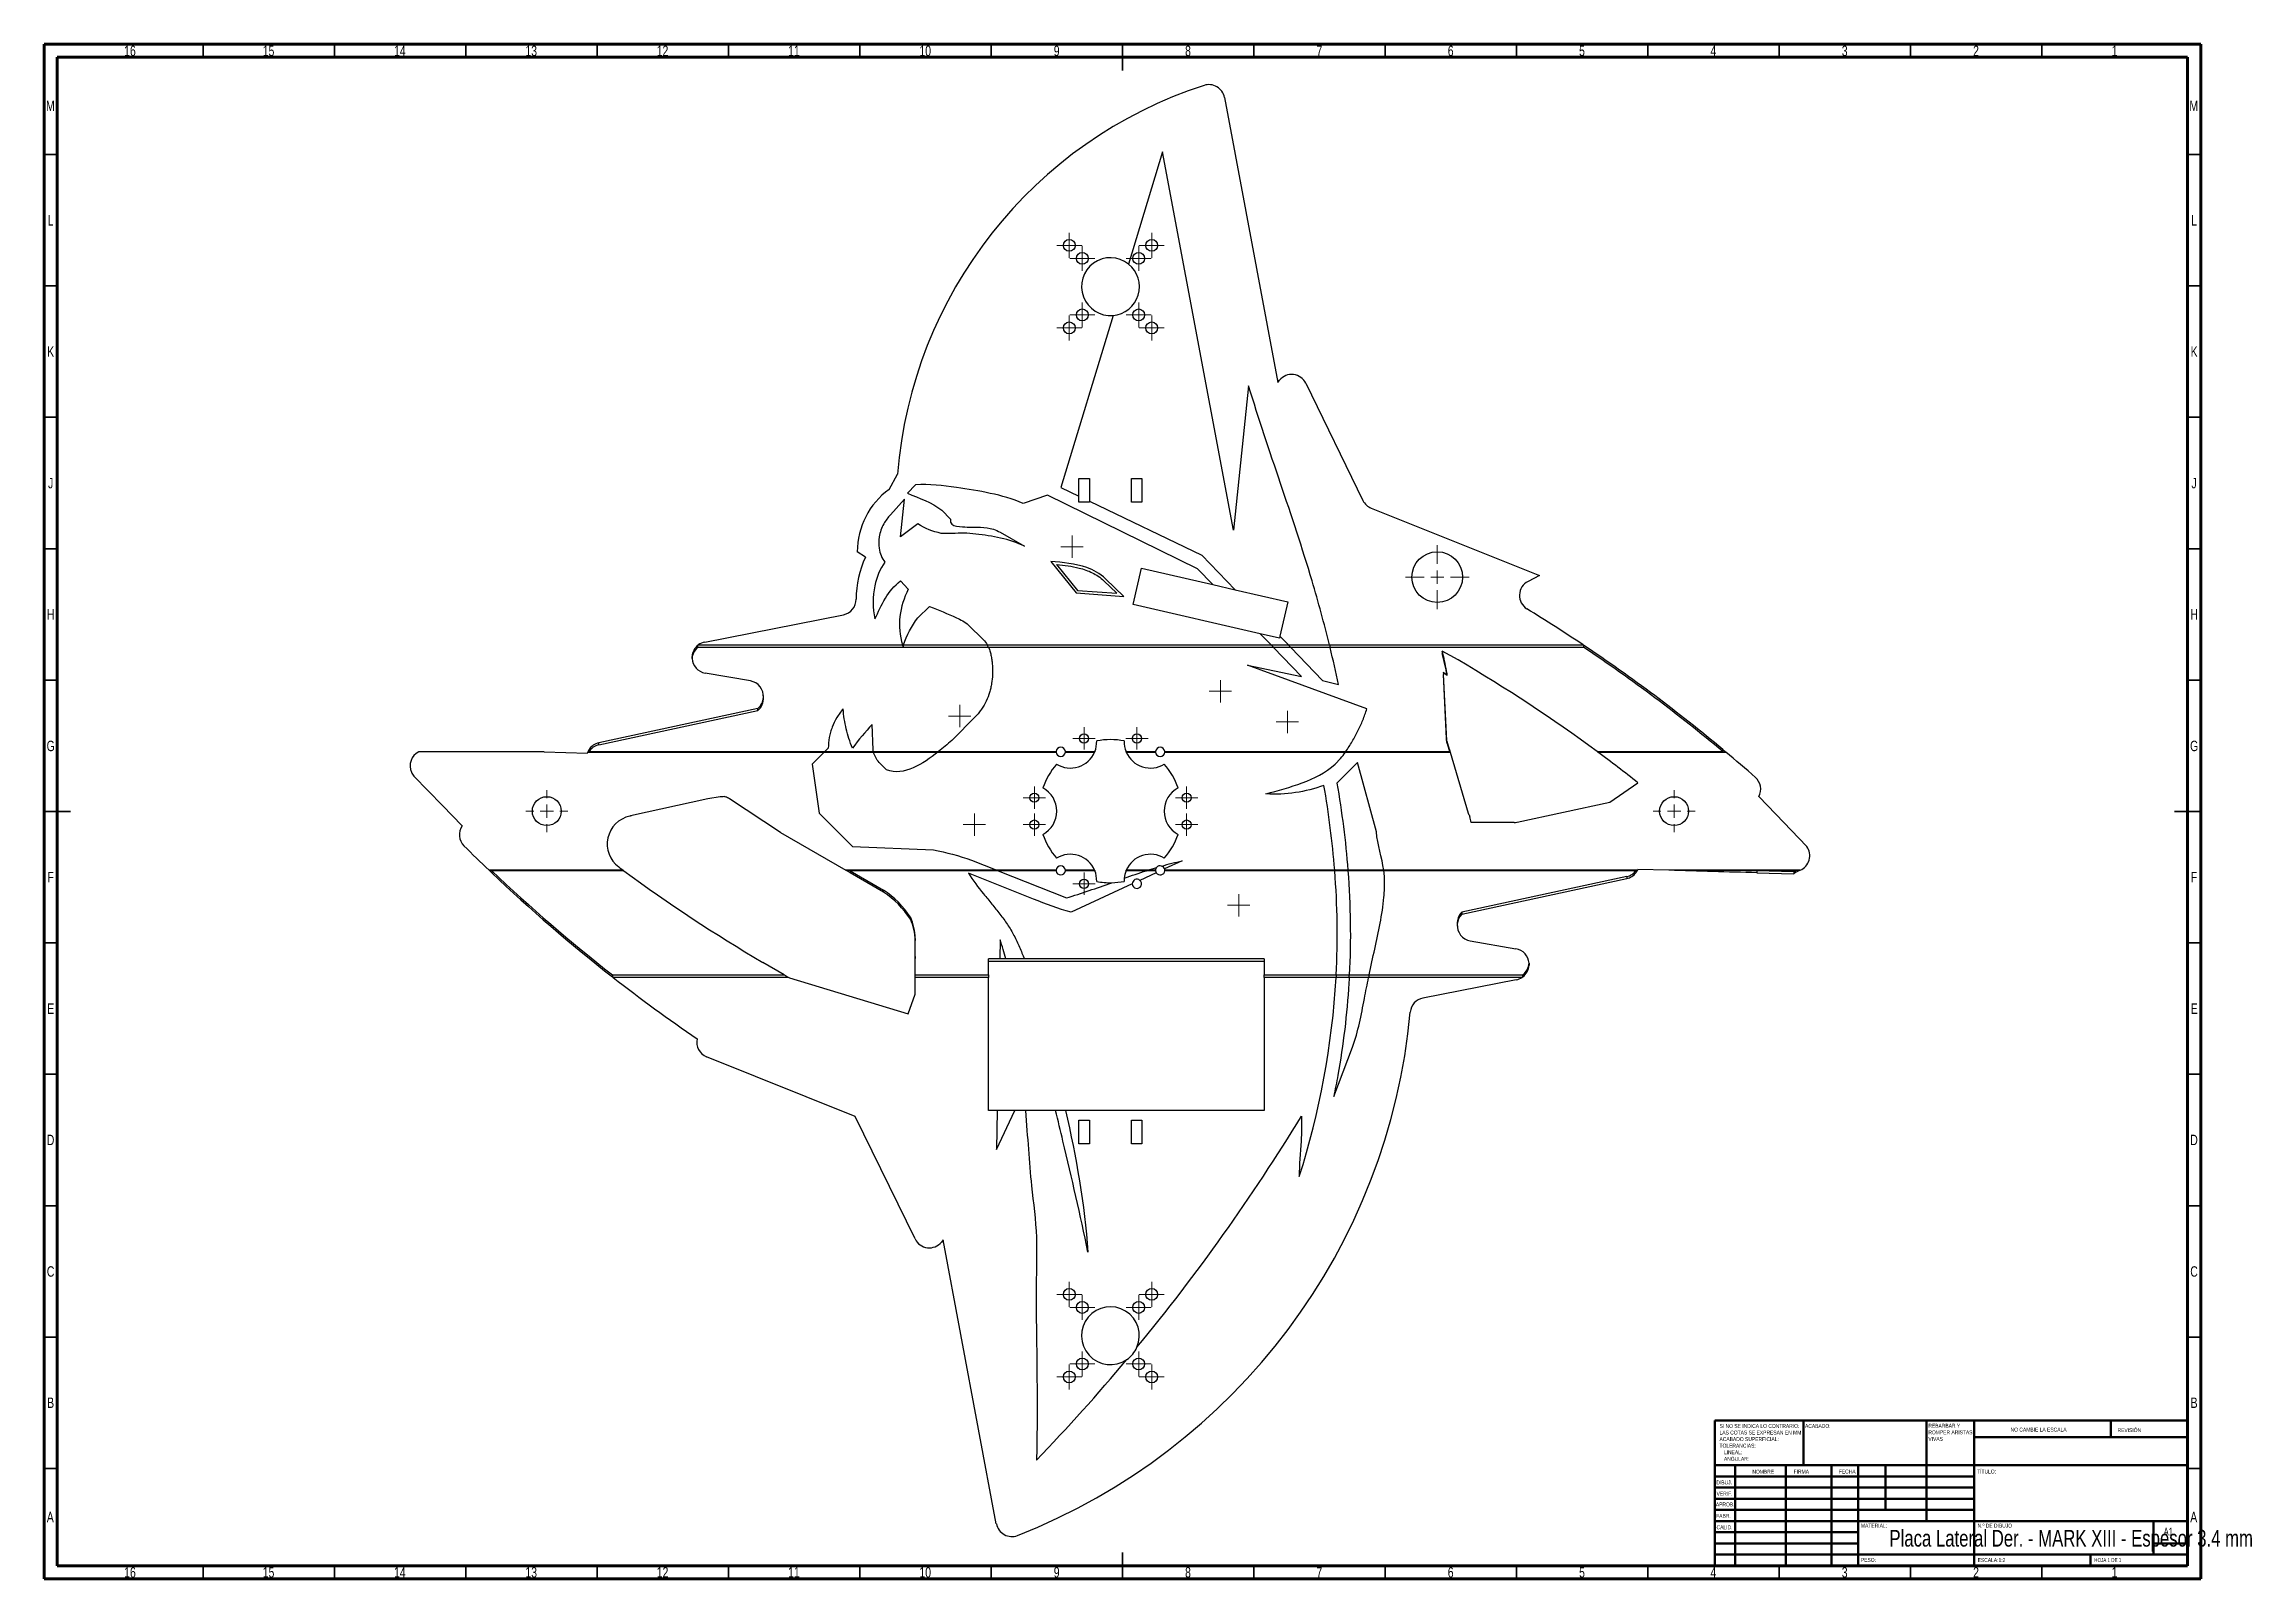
# Model space of a CAD drawing. Header units: millimetres. Extents: x 15 to 855, y 5 to 589.
import ezdxf

# ---------------------------------------------------------------- set-up
doc = ezdxf.new("R2010")
doc.units = ezdxf.units.MM
doc.styles.add('SLDTEXTSTYLE0', font='TXT', dxfattribs={"width": 0.75})
doc.styles.add('SLDTEXTSTYLE1', font='TXT', dxfattribs={"width": 0.681818})

msp = doc.modelspace()

# ---------------------------------------------------------------- texts
at = {"color": 7, "linetype": 'Continuous', "lineweight": 0}
for s, insert, char_height, attachment_point, style in [('16', (47.67, 588.44), 3.969, 2, 'SLDTEXTSTYLE0'), ('15', (100.42, 588.44), 3.969, 2, 'SLDTEXTSTYLE0'), ('14', (150.42, 588.44), 3.969, 2, 'SLDTEXTSTYLE0'), ('13', (200.42, 588.44), 3.969, 2, 'SLDTEXTSTYLE0'), ('12', (250.42, 588.44), 3.969, 2, 'SLDTEXTSTYLE0'), ('11', (300.42, 588.44), 3.969, 2, 'SLDTEXTSTYLE0'), ('10', (350.42, 588.44), 3.969, 2, 'SLDTEXTSTYLE0'), ('9', (400.46, 588.44), 3.97, 2, 'SLDTEXTSTYLE0'), ('8', (450.46, 588.44), 3.97, 2, 'SLDTEXTSTYLE0'), ('7', (500.46, 588.44), 3.97, 2, 'SLDTEXTSTYLE0'), ('6', (550.46, 588.44), 3.97, 2, 'SLDTEXTSTYLE0'), ('5', (600.46, 588.44), 3.97, 2, 'SLDTEXTSTYLE0'), ('4', (650.46, 588.44), 3.97, 2, 'SLDTEXTSTYLE0'), ('3', (700.46, 588.44), 3.97, 2, 'SLDTEXTSTYLE0'), ('2', (750.46, 588.44), 3.97, 2, 'SLDTEXTSTYLE0'), ('1', (803.21, 588.44), 3.97, 2, 'SLDTEXTSTYLE0'), ('M', (17.36, 567.5), 3.97, 2, 'SLDTEXTSTYLE0'), ('M', (833.36, 567.5), 3.97, 2, 'SLDTEXTSTYLE0'), ('L', (17.45, 523.94), 3.97, 2, 'SLDTEXTSTYLE0'), ('L', (833.45, 523.94), 3.97, 2, 'SLDTEXTSTYLE0'), ('K', (17.49, 474), 3.97, 2, 'SLDTEXTSTYLE0'), ('K', (833.49, 474), 3.97, 2, 'SLDTEXTSTYLE0'), ('J', (17.47, 423.94), 3.97, 2, 'SLDTEXTSTYLE0'), ('J', (833.47, 423.94), 3.97, 2, 'SLDTEXTSTYLE0'), ('H', (17.49, 374), 3.97, 2, 'SLDTEXTSTYLE0'), ('H', (833.49, 374), 3.97, 2, 'SLDTEXTSTYLE0'), ('G', (17.49, 323.94), 3.97, 2, 'SLDTEXTSTYLE0'), ('G', (833.49, 323.94), 3.97, 2, 'SLDTEXTSTYLE0'), ('F', (17.46, 274), 3.97, 2, 'SLDTEXTSTYLE0'), ('F', (833.46, 274), 3.97, 2, 'SLDTEXTSTYLE0'), ('E', (17.51, 223.94), 3.97, 2, 'SLDTEXTSTYLE0'), ('E', (833.51, 223.94), 3.97, 2, 'SLDTEXTSTYLE0'), ('D', (17.45, 174), 3.97, 2, 'SLDTEXTSTYLE0'), ('D', (833.45, 174), 3.97, 2, 'SLDTEXTSTYLE0'), ('C', (17.46, 123.94), 3.97, 2, 'SLDTEXTSTYLE0'), ('C', (833.46, 123.94), 3.97, 2, 'SLDTEXTSTYLE0'), ('B', (17.47, 74), 3.97, 2, 'SLDTEXTSTYLE0'), ('B', (833.47, 74), 3.97, 2, 'SLDTEXTSTYLE0'), ('ACABADO:', (685.37, 63.92), 1.5, 1, 'SLDTEXTSTYLE0'), ('NO CAMBIE LA ESCALA', (763.61, 62.53), 1.5, 1, 'SLDTEXTSTYLE0'), ('REVISIÓN', (804.33, 62.33), 1.5, 1, 'SLDTEXTSTYLE0'), ('DIBUJ.', (651.59, 42.43), 1.5, 1, 'SLDTEXTSTYLE0'), ('NOMBRE', (665.32, 46.5), 1.5, 1, 'SLDTEXTSTYLE0'), ('FIRMA', (681.03, 46.56), 1.5, 1, 'SLDTEXTSTYLE0'), ('FECHA', (698.21, 46.58), 1.5, 1, 'SLDTEXTSTYLE0'), ('TÍTULO:', (750.86, 46.58), 1.5, 1, 'SLDTEXTSTYLE0'), ('APROB.', (651.4, 34.06), 1.5, 1, 'SLDTEXTSTYLE0'), ('VERIF.', (651.7, 38.15), 1.5, 1, 'SLDTEXTSTYLE0'), ('A', (17.34, 30.5), 3.97, 2, 'SLDTEXTSTYLE0'), ('FABR.', (651.54, 29.73), 1.5, 1, 'SLDTEXTSTYLE0'), ('CALID.', (651.67, 25.35), 1.5, 1, 'SLDTEXTSTYLE0'), ('MATERIAL:', (706.65, 25.99), 1.5, 1, 'SLDTEXTSTYLE0'), ('N.º DE DIBUJO', (751.07, 25.99), 1.5, 1, 'SLDTEXTSTYLE0'), ('A', (833.34, 30.5), 3.97, 2, 'SLDTEXTSTYLE0'), ('Placa Lateral Der. - MARK XIII - Espesor 3.4 mm', (786.69, 23.61), 6.35, 2, 'SLDTEXTSTYLE0'), ('A1', (821.87, 24.41), 2.91, 1, 'SLDTEXTSTYLE0'), ('16', (47.67, 9.44), 3.969, 2, 'SLDTEXTSTYLE0'), ('15', (100.42, 9.44), 3.969, 2, 'SLDTEXTSTYLE0'), ('14', (150.42, 9.44), 3.969, 2, 'SLDTEXTSTYLE0'), ('13', (200.42, 9.44), 3.969, 2, 'SLDTEXTSTYLE0'), ('12', (250.42, 9.44), 3.969, 2, 'SLDTEXTSTYLE0'), ('11', (300.42, 9.44), 3.969, 2, 'SLDTEXTSTYLE0'), ('10', (350.42, 9.44), 3.969, 2, 'SLDTEXTSTYLE0'), ('9', (400.46, 9.44), 3.97, 2, 'SLDTEXTSTYLE0'), ('8', (450.46, 9.44), 3.97, 2, 'SLDTEXTSTYLE0'), ('7', (500.46, 9.44), 3.97, 2, 'SLDTEXTSTYLE0'), ('6', (550.46, 9.44), 3.97, 2, 'SLDTEXTSTYLE0'), ('5', (600.46, 9.44), 3.97, 2, 'SLDTEXTSTYLE0'), ('4', (650.46, 9.44), 3.97, 2, 'SLDTEXTSTYLE0'), ('3', (700.46, 9.44), 3.97, 2, 'SLDTEXTSTYLE0'), ('PESO:', (706.62, 12.95), 1.499, 1, 'SLDTEXTSTYLE0'), ('2', (750.46, 9.44), 3.97, 2, 'SLDTEXTSTYLE0'), ('ESCALA:1:2', (751.07, 12.9), 1.5, 1, 'SLDTEXTSTYLE0'), ('HOJA 1 DE 1', (795.48, 12.9), 1.5, 1, 'SLDTEXTSTYLE1'), ('1', (803.21, 9.44), 3.97, 2, 'SLDTEXTSTYLE0')]:
    msp.add_mtext(s, dxfattribs=dict(at, insert=insert, char_height=char_height, attachment_point=attachment_point, style=style))

# ---------------------------------------------------------------- blocks, each defined once
blk = doc.blocks.new('SW_NOTE_0')
at = {"color": 0, "linetype": 'Continuous', "lineweight": 0, "char_height": 1.5, "attachment_point": 1, "style": 'SLDTEXTSTYLE0'}
for s, insert in [('SI NO SE INDICA LO CONTRARIO:', (0, 1.93)), ('ACABADO SUPERFICIAL:', (0, -3.07)), ('TOLERANCIAS:', (0, -5.57)), ('LAS COTAS SE EXPRESAN EN MM', (0, -0.57)), ('LINEAL:', (1.69, -8.07)), ('ANGULAR:', (1.69, -10.57))]:
    blk.add_mtext(s, dxfattribs=dict(at, insert=insert))
blk = doc.blocks.new('SW_NOTE_0_1')
at = {"color": 0, "linetype": 'Continuous', "lineweight": 0, "char_height": 1.5, "attachment_point": 1, "style": 'SLDTEXTSTYLE0'}
for s, insert in [('REBARBAR Y', (0, 1.93)), ('VIVAS', (0, -3.07)), ('ROMPER ARISTAS', (0, -0.57))]:
    blk.add_mtext(s, dxfattribs=dict(at, insert=insert))
blk = doc.blocks.new('SW_CENTERMARKSYMBOL_0')
at = {"color": 0, "linetype": 'Continuous', "lineweight": 18}
for p, q in [((-2.5, 0), (-4.75, 0)), ((0, 0), (-2.5, 0)), ((0, 2.5), (0, 4.75)), ((0, 0), (0, 2.5)), ((0, 0), (0, -2.5)), ((0, 0), (2.5, 0)), ((2.5, 0), (4.75, 0)), ((0, -2.5), (0, -4.75))]:
    blk.add_line(p, q, dxfattribs=at)
blk = doc.blocks.new('SW_CENTERMARKSYMBOL_1')
at = {"color": 0, "linetype": 'Continuous', "lineweight": 18}
for p, q in [((-2.5, 0), (-4.75, 0)), ((0, 0), (-2.5, 0)), ((0, 2.5), (0, 4.75)), ((0, 0), (0, 2.5)), ((0, 0), (0, -2.5)), ((0, 0), (2.5, 0)), ((2.5, 0), (4.75, 0)), ((0, -2.5), (0, -4.75))]:
    blk.add_line(p, q, dxfattribs=at)
blk = doc.blocks.new('SW_CENTERMARKSYMBOL_2')
at = {"color": 0, "linetype": 'Continuous', "lineweight": 18}
for p, q in [((-2.5, 0), (-4.75, 0)), ((0, 0), (-2.5, 0)), ((0, 2.5), (0, 4.75)), ((0, 0), (0, 2.5)), ((0, 0), (0, -2.5)), ((0, 0), (2.5, 0)), ((2.5, 0), (4.75, 0)), ((0, -2.5), (0, -4.75))]:
    blk.add_line(p, q, dxfattribs=at)
blk = doc.blocks.new('SW_CENTERMARKSYMBOL_3')
at = {"color": 0, "linetype": 'Continuous', "lineweight": 18}
for p, q in [((-2.5, 0), (-4.75, 0)), ((0, 0), (-2.5, 0)), ((0, 2.5), (0, 4.75)), ((0, 0), (0, 2.5)), ((0, 0), (0, -2.5)), ((0, 0), (2.5, 0)), ((2.5, 0), (4.75, 0)), ((0, -2.5), (0, -4.75))]:
    blk.add_line(p, q, dxfattribs=at)
blk = doc.blocks.new('SW_CENTERMARKSYMBOL_4')
at = {"color": 0, "linetype": 'Continuous', "lineweight": 18}
for p, q in [((-2.5, 0), (-4.75, 0)), ((0, 0), (-2.5, 0)), ((0, 2.5), (0, 4.75)), ((0, 0), (0, 2.5)), ((0, 0), (0, -2.5)), ((0, 0), (2.5, 0)), ((2.5, 0), (4.75, 0)), ((0, -2.5), (0, -4.75))]:
    blk.add_line(p, q, dxfattribs=at)
blk = doc.blocks.new('SW_CENTERMARKSYMBOL_5')
at = {"color": 0, "linetype": 'Continuous', "lineweight": 18}
for p, q in [((-2.5, 0), (-4.75, 0)), ((0, 0), (-2.5, 0)), ((0, 2.5), (0, 4.75)), ((0, 0), (0, 2.5)), ((0, 0), (0, -2.5)), ((0, 0), (2.5, 0)), ((2.5, 0), (4.75, 0)), ((0, -2.5), (0, -4.75))]:
    blk.add_line(p, q, dxfattribs=at)
blk = doc.blocks.new('SW_CENTERMARKSYMBOL_6')
at = {"color": 0, "linetype": 'Continuous', "lineweight": 18}
for p, q in [((-2.5, 0), (-4.75, 0)), ((0, 0), (-2.5, 0)), ((0, 2.5), (0, 4.75)), ((0, 0), (0, 2.5)), ((0, 0), (0, -2.5)), ((0, 0), (2.5, 0)), ((2.5, 0), (4.75, 0)), ((0, -2.5), (0, -4.75))]:
    blk.add_line(p, q, dxfattribs=at)
blk = doc.blocks.new('SW_CENTERMARKSYMBOL_7')
at = {"color": 0, "linetype": 'Continuous', "lineweight": 18}
for p, q in [((-2.5, 0), (-4.75, 0)), ((0, 0), (-2.5, 0)), ((0, 2.5), (0, 4.75)), ((0, 0), (0, 2.5)), ((0, 0), (0, -2.5)), ((0, 0), (2.5, 0)), ((2.5, 0), (4.75, 0)), ((0, -2.5), (0, -4.75))]:
    blk.add_line(p, q, dxfattribs=at)
blk = doc.blocks.new('SW_CENTERMARKSYMBOL_8')
at = {"color": 0, "linetype": 'Continuous', "lineweight": 18}
for p, q in [((-2.5, 0), (-4.75, 0)), ((0, 0), (-2.5, 0)), ((0, 2.5), (0, 4.75)), ((0, 0), (0, 2.5)), ((0, 0), (0, -2.5)), ((0, 0), (2.5, 0)), ((2.5, 0), (4.75, 0)), ((0, -2.5), (0, -4.75))]:
    blk.add_line(p, q, dxfattribs=at)
blk = doc.blocks.new('SW_CENTERMARKSYMBOL_9')
at = {"color": 0, "linetype": 'Continuous', "lineweight": 18}
for p, q in [((-2.5, 0), (-4.75, 0)), ((0, 0), (-2.5, 0)), ((0, 2.5), (0, 4.75)), ((0, 0), (0, 2.5)), ((0, 0), (0, -2.5)), ((0, 0), (2.5, 0)), ((2.5, 0), (4.75, 0)), ((0, -2.5), (0, -4.75))]:
    blk.add_line(p, q, dxfattribs=at)
blk = doc.blocks.new('SW_CENTERMARKSYMBOL_10')
at = {"color": 0, "linetype": 'Continuous', "lineweight": 18}
for p, q in [((-2.5, 0), (-4.75, 0)), ((0, 0), (-2.5, 0)), ((0, 2.5), (0, 4.75)), ((0, 0), (0, 2.5)), ((0, 0), (0, -2.5)), ((0, 0), (2.5, 0)), ((2.5, 0), (4.75, 0)), ((0, -2.5), (0, -4.75))]:
    blk.add_line(p, q, dxfattribs=at)
blk = doc.blocks.new('SW_CENTERMARKSYMBOL_11')
at = {"color": 0, "linetype": 'Continuous', "lineweight": 18}
for p, q in [((-2.5, 0), (-4.75, 0)), ((0, 0), (-2.5, 0)), ((0, 2.5), (0, 4.75)), ((0, 0), (0, 2.5)), ((0, 0), (0, -2.5)), ((0, 0), (2.5, 0)), ((2.5, 0), (4.75, 0)), ((0, -2.5), (0, -4.75))]:
    blk.add_line(p, q, dxfattribs=at)
blk = doc.blocks.new('SW_CENTERMARKSYMBOL_12')
at = {"color": 0, "linetype": 'Continuous', "lineweight": 18}
for p, q in [((-2.5, 0), (-4.75, 0)), ((0, 0), (-2.5, 0)), ((0, 2.5), (0, 4.75)), ((0, 0), (0, 2.5)), ((0, 0), (0, -2.5)), ((0, 0), (2.5, 0)), ((2.5, 0), (4.75, 0)), ((0, -2.5), (0, -4.75))]:
    blk.add_line(p, q, dxfattribs=at)
blk = doc.blocks.new('SW_CENTERMARKSYMBOL_13')
at = {"color": 0, "linetype": 'Continuous', "lineweight": 18}
for p, q in [((-2.5, 0), (-4.75, 0)), ((0, 0), (-2.5, 0)), ((0, 2.5), (0, 4.75)), ((0, 0), (0, 2.5)), ((0, 0), (0, -2.5)), ((0, 0), (2.5, 0)), ((2.5, 0), (4.75, 0)), ((0, -2.5), (0, -4.75))]:
    blk.add_line(p, q, dxfattribs=at)
blk = doc.blocks.new('SW_CENTERMARKSYMBOL_14')
at = {"color": 0, "linetype": 'Continuous', "lineweight": 18}
for p, q in [((-2.5, 0), (-4.75, 0)), ((0, 0), (-2.5, 0)), ((0, 2.5), (0, 4.75)), ((0, 0), (0, 2.5)), ((0, 0), (0, -2.5)), ((0, 0), (2.5, 0)), ((2.5, 0), (4.75, 0)), ((0, -2.5), (0, -4.75))]:
    blk.add_line(p, q, dxfattribs=at)
blk = doc.blocks.new('SW_CENTERMARKSYMBOL_15')
at = {"color": 0, "linetype": 'Continuous', "lineweight": 18}
for p, q in [((-2.5, 0), (-4.75, 0)), ((0, 0), (-2.5, 0)), ((0, 2.5), (0, 4.75)), ((0, 0), (0, 2.5)), ((0, 0), (0, -2.5)), ((0, 0), (2.5, 0)), ((2.5, 0), (4.75, 0)), ((0, -2.5), (0, -4.75))]:
    blk.add_line(p, q, dxfattribs=at)
blk = doc.blocks.new('SW_CENTERMARKSYMBOL_16')
at = {"color": 0, "linetype": 'Continuous', "lineweight": 18}
for p, q in [((-2.5, 0), (-4.25, 0)), ((0, 0), (-2.5, 0)), ((0, 2.5), (0, 4.25)), ((0, 0), (0, 2.5)), ((0, 0), (0, -2.5)), ((0, 0), (2.5, 0)), ((2.5, 0), (4.25, 0)), ((0, -2.5), (0, -4.25))]:
    blk.add_line(p, q, dxfattribs=at)
blk = doc.blocks.new('SW_CENTERMARKSYMBOL_17')
at = {"color": 0, "linetype": 'Continuous', "lineweight": 18}
for p, q in [((-2.5, 0), (-4.25, 0)), ((0, 0), (-2.5, 0)), ((0, 2.5), (0, 4.25)), ((0, 0), (0, 2.5)), ((0, 0), (0, -2.5)), ((0, 0), (2.5, 0)), ((2.5, 0), (4.25, 0)), ((0, -2.5), (0, -4.25))]:
    blk.add_line(p, q, dxfattribs=at)
blk = doc.blocks.new('SW_CENTERMARKSYMBOL_18')
at = {"color": 0, "linetype": 'Continuous', "lineweight": 18}
for p, q in [((-2.5, 0), (-4.25, 0)), ((0, 0), (-2.5, 0)), ((0, 2.5), (0, 4.25)), ((0, 0), (0, 2.5)), ((0, 0), (0, -2.5)), ((0, 0), (2.5, 0)), ((2.5, 0), (4.25, 0)), ((0, -2.5), (0, -4.25))]:
    blk.add_line(p, q, dxfattribs=at)
blk = doc.blocks.new('SW_CENTERMARKSYMBOL_19')
at = {"color": 0, "linetype": 'Continuous', "lineweight": 18}
for p, q in [((-2.5, 0), (-4.25, 0)), ((0, 0), (-2.5, 0)), ((0, 2.5), (0, 4.25)), ((0, 0), (0, 2.5)), ((0, 0), (0, -2.5)), ((0, 0), (2.5, 0)), ((2.5, 0), (4.25, 0)), ((0, -2.5), (0, -4.25))]:
    blk.add_line(p, q, dxfattribs=at)
blk = doc.blocks.new('SW_CENTERMARKSYMBOL_20')
at = {"color": 0, "linetype": 'Continuous', "lineweight": 18}
for p, q in [((-2.5, 0), (-4.25, 0)), ((0, 0), (-2.5, 0)), ((0, 2.5), (0, 4.25)), ((0, 0), (0, 2.5)), ((0, 0), (0, -2.5)), ((0, 0), (2.5, 0)), ((2.5, 0), (4.25, 0)), ((0, -2.5), (0, -4.25))]:
    blk.add_line(p, q, dxfattribs=at)
blk = doc.blocks.new('SW_CENTERMARKSYMBOL_21')
at = {"color": 0, "linetype": 'Continuous', "lineweight": 18}
for p, q in [((-5, 0), (-8, 0)), ((0, 0), (-2.5, 0)), ((0, 5), (0, 8)), ((0, 0), (0, 2.5)), ((0, 0), (0, -2.5)), ((0, 0), (2.5, 0)), ((5, 0), (8, 0)), ((0, -5), (0, -8))]:
    blk.add_line(p, q, dxfattribs=at)
blk = doc.blocks.new('SW_CENTERMARKSYMBOL_22')
at = {"color": 0, "linetype": 'Continuous', "lineweight": 18}
for p, q in [((-2.5, 0), (-4.25, 0)), ((0, 0), (-2.5, 0)), ((0, 2.5), (0, 4.25)), ((0, 0), (0, 2.5)), ((0, 0), (0, -2.5)), ((0, 0), (2.5, 0)), ((2.5, 0), (4.25, 0)), ((0, -2.5), (0, -4.25))]:
    blk.add_line(p, q, dxfattribs=at)
blk = doc.blocks.new('SW_CENTERMARKSYMBOL_23')
at = {"color": 0, "linetype": 'Continuous', "lineweight": 18}
for p, q in [((-5, 0), (-8, 0)), ((0, 0), (-2.5, 0)), ((0, 5), (0, 8)), ((0, 0), (0, 2.5)), ((0, 0), (0, -2.5)), ((0, 0), (2.5, 0)), ((5, 0), (8, 0)), ((0, -5), (0, -8))]:
    blk.add_line(p, q, dxfattribs=at)
blk = doc.blocks.new('SW_CENTERMARKSYMBOL_24')
at = {"color": 0, "linetype": 'Continuous', "lineweight": 18}
for p, q in [((-2.5, 0), (-4.25, 0)), ((0, 0), (-2.5, 0)), ((0, 2.5), (0, 4.25)), ((0, 0), (0, 2.5)), ((0, 0), (0, -2.5)), ((0, 0), (2.5, 0)), ((2.5, 0), (4.25, 0)), ((0, -2.5), (0, -4.25))]:
    blk.add_line(p, q, dxfattribs=at)
blk = doc.blocks.new('SW_CENTERMARKSYMBOL_25')
at = {"color": 0, "linetype": 'Continuous', "lineweight": 18}
for p, q in [((0, 5), (0, 12.15)), ((-5, 0), (-12.15, 0)), ((0, 0), (-2.5, 0)), ((0, 0), (0, 2.5)), ((0, 0), (0, -2.5)), ((0, 0), (2.5, 0)), ((5, 0), (12.15, 0)), ((0, -5), (0, -12.15))]:
    blk.add_line(p, q, dxfattribs=at)
blk = doc.blocks.new('SW_CENTERMARKSYMBOL_26')
at = {"color": 0, "linetype": 'Continuous', "lineweight": 18}
for p, q in [((-2.5, 0), (-4.25, 0)), ((0, 0), (-2.5, 0)), ((0, 2.5), (0, 4.25)), ((0, 0), (0, 2.5)), ((0, 0), (0, -2.5)), ((0, 0), (2.5, 0)), ((2.5, 0), (4.25, 0)), ((0, -2.5), (0, -4.25))]:
    blk.add_line(p, q, dxfattribs=at)
blk = doc.blocks.new('SW_CENTERMARKSYMBOL_27')
at = {"color": 0, "linetype": 'Continuous', "lineweight": 18}
for p, q in [((-2.5, 0), (-4.25, 0)), ((0, 0), (-2.5, 0)), ((0, 2.5), (0, 4.25)), ((0, 0), (0, 2.5)), ((0, 0), (0, -2.5)), ((0, 0), (2.5, 0)), ((2.5, 0), (4.25, 0)), ((0, -2.5), (0, -4.25))]:
    blk.add_line(p, q, dxfattribs=at)
blk = doc.blocks.new('SW_CENTERMARKSYMBOL_28')
at = {"color": 0, "linetype": 'Continuous', "lineweight": 18}
for p, q in [((-2.5, 0), (-4.25, 0)), ((0, 0), (-2.5, 0)), ((0, 2.5), (0, 4.25)), ((0, 0), (0, 2.5)), ((0, 0), (0, -2.5)), ((0, 0), (2.5, 0)), ((2.5, 0), (4.25, 0)), ((0, -2.5), (0, -4.25))]:
    blk.add_line(p, q, dxfattribs=at)
blk = doc.blocks.new('SW_CENTERMARKSYMBOL_29')
at = {"color": 0, "linetype": 'Continuous', "lineweight": 18}
for p, q in [((-2.5, 0), (-4.25, 0)), ((0, 0), (-2.5, 0)), ((0, 2.5), (0, 4.25)), ((0, 0), (0, 2.5)), ((0, 0), (0, -2.5)), ((0, 0), (2.5, 0)), ((2.5, 0), (4.25, 0)), ((0, -2.5), (0, -4.25))]:
    blk.add_line(p, q, dxfattribs=at)
blk = doc.blocks.new('SW_CENTERMARKSYMBOL_30')
at = {"color": 0, "linetype": 'Continuous', "lineweight": 18}
for p, q in [((-2.5, 0), (-4.25, 0)), ((0, 0), (-2.5, 0)), ((0, 2.5), (0, 4.25)), ((0, 0), (0, 2.5)), ((0, 0), (0, -2.5)), ((0, 0), (2.5, 0)), ((2.5, 0), (4.25, 0)), ((0, -2.5), (0, -4.25))]:
    blk.add_line(p, q, dxfattribs=at)
blk = doc.blocks.new('SW_CENTERMARKSYMBOL_31')
at = {"color": 0, "linetype": 'Continuous', "lineweight": 18}
for p, q in [((-2.5, 0), (-4.25, 0)), ((0, 0), (-2.5, 0)), ((0, 2.5), (0, 4.25)), ((0, 0), (0, 2.5)), ((0, 0), (0, -2.5)), ((0, 0), (2.5, 0)), ((2.5, 0), (4.25, 0)), ((0, -2.5), (0, -4.25))]:
    blk.add_line(p, q, dxfattribs=at)

# ---------------------------------------------------------------- linework, layer by layer
at = {"color": 7, "linetype": 'Continuous', "lineweight": 70}
for p, q in [((15, 5), (15, 589)), ((15, 589), (836, 589)), ((836, 589), (836, 5)), ((20, 10), (20, 584)), ((20, 584), (831, 584)), ((831, 584), (831, 10)), ((831, 10), (20, 10)), ((836, 5), (15, 5))]:
    msp.add_line(p, q, dxfattribs=at)
at = {"color": 7, "linetype": 'Continuous', "lineweight": 35}
for p, q in [((75.5, 584), (75.5, 589)), ((125.5, 584), (125.5, 589)), ((175.5, 584), (175.5, 589)), ((225.5, 584), (225.5, 589)), ((275.5, 584), (275.5, 589)), ((325.5, 584), (325.5, 589)), ((375.5, 584), (375.5, 589)), ((425.5, 589), (425.5, 579)), ((425.5, 584), (425.5, 589)), ((475.5, 584), (475.5, 589)), ((525.5, 584), (525.5, 589)), ((575.5, 584), (575.5, 589)), ((625.5, 584), (625.5, 589)), ((675.5, 584), (675.5, 589)), ((725.5, 584), (725.5, 589)), ((775.5, 584), (775.5, 589)), ((20, 547), (15, 547)), ((831, 547), (836, 547)), ((20, 497), (15, 497)), ((831, 497), (836, 497)), ((20, 447), (15, 447)), ((831, 447), (836, 447)), ((20, 397), (15, 397)), ((831, 397), (836, 397)), ((20, 347), (15, 347)), ((831, 347), (836, 347)), ((15, 297), (25, 297)), ((20, 297), (15, 297)), ((836, 297), (826, 297)), ((831, 297), (836, 297)), ((20, 247), (15, 247)), ((831, 247), (836, 247)), ((20, 197), (15, 197)), ((831, 197), (836, 197)), ((20, 147), (15, 147)), ((831, 147), (836, 147)), ((20, 97), (15, 97)), ((831, 97), (836, 97)), ((20, 47), (15, 47)), ((831, 47), (836, 47)), ((75.5, 10), (75.5, 5)), ((125.5, 10), (125.5, 5)), ((175.5, 10), (175.5, 5)), ((225.5, 10), (225.5, 5)), ((275.5, 10), (275.5, 5)), ((325.5, 10), (325.5, 5)), ((375.5, 10), (375.5, 5)), ((425.5, 5), (425.5, 15)), ((425.5, 10), (425.5, 5)), ((475.5, 10), (475.5, 5)), ((525.5, 10), (525.5, 5)), ((575.5, 10), (575.5, 5)), ((625.5, 10), (625.5, 5)), ((675.5, 10), (675.5, 5)), ((725.5, 10), (725.5, 5)), ((775.5, 10), (775.5, 5))]:
    msp.add_line(p, q, dxfattribs=at)
at = {"color": 7, "linetype": 'Continuous', "lineweight": 25}
for p, q in [((464.31, 568.72), (484.6, 460.27)), ((440.8, 548.06), (427.83, 505.31)), ((467.74, 404.05), (440.8, 548.06)), ((421.91, 485.77), (402.06, 420.32)), ((473.55, 458.95), (467.74, 404.05)), ((484.6, 460.27), (485.3, 461.12)), ((495.33, 459.94), (517.06, 415.36)), ((336.66, 419.58), (339.85, 425.34)), ((346.73, 421.25), (343.67, 418.09)), ((402.06, 420.32), (408.94, 417.01)), ((408.94, 423.73), (412.94, 423.73)), ((408.94, 417.01), (408.94, 423.73)), ((412.94, 423.73), (412.94, 415.09)), ((428.94, 423.73), (432.94, 423.73)), ((428.94, 414.73), (428.94, 423.73)), ((432.94, 423.73), (432.94, 414.73)), ((342.53, 415.85), (337.15, 409.93)), ((341.01, 401.49), (342.53, 415.85)), ((396.98, 417.41), (387.73, 414.25)), ((454.13, 389.31), (396.98, 417.41)), ((408.94, 414.73), (408.94, 417.01)), ((412.94, 414.73), (408.94, 414.73)), ((412.94, 415.09), (412.94, 414.73)), ((412.94, 415.09), (455.73, 394.51)), ((432.94, 414.73), (428.94, 414.73)), ((520.23, 412.42), (584.32, 386.77)), ((347.62, 406.45), (341.01, 401.49)), ((356.73, 411.62), (360.06, 408.28)), ((327.65, 393.77), (324.57, 395.87)), ((379.01, 403.25), (388.23, 397.91)), ((398.2, 392.14), (407.91, 380.15)), ((400.45, 390.96), (408.41, 381.12)), ((429.55, 375.79), (432.72, 389.57)), ((432.72, 389.57), (459.91, 383.32)), ((459.91, 383.32), (454.13, 389.31)), ((455.73, 394.51), (468.43, 381.36)), ((584.32, 386.77), (579.93, 384.57)), ((341.01, 384.74), (343.93, 381.61)), ((407.91, 380.15), (426.02, 378.85)), ((408.41, 381.12), (423.33, 380.04)), ((423.33, 380.04), (418.39, 384.81)), ((426.02, 378.85), (419.08, 385.53)), ((459.91, 383.32), (468.43, 381.36)), ((468.43, 381.36), (488.46, 376.76)), ((266.49, 361.5), (319.29, 371.88)), ((347.62, 370.71), (352.08, 374.99)), ((477.93, 364.67), (429.55, 375.79)), ((488.46, 376.76), (485.47, 363.73)), ((366.85, 367.97), (372.47, 362.49)), ((482.07, 360.39), (477.93, 364.67)), ((485.29, 362.98), (477.93, 364.67)), ((485.47, 363.73), (485.29, 362.98)), ((485.47, 363.73), (488.7, 360.39)), ((261.66, 355.22), (261.66, 356)), ((263.8, 359.44), (263.8, 360.22)), ((374.53, 359.44), (263.8, 359.44)), ((264.02, 360.39), (341.78, 360.39)), ((341.78, 360.39), (342.17, 360.39)), ((342.17, 360.39), (374.06, 360.39)), ((374.06, 360.39), (482.07, 360.39)), ((482.98, 359.44), (374.53, 359.44)), ((482.07, 360.39), (482.98, 359.44)), ((482.07, 360.39), (488.7, 360.39)), ((489.61, 359.44), (482.98, 359.44)), ((493.69, 348.36), (482.98, 359.44)), ((488.7, 360.39), (504.32, 360.39)), ((489.61, 359.44), (488.7, 360.39)), ((504.55, 359.44), (489.61, 359.44)), ((489.61, 359.44), (501.71, 346.91)), ((504.32, 360.39), (600.9, 360.39)), ((601.16, 359.44), (504.55, 359.44)), ((553.27, 354.67), (547.22, 357.96)), ((547.47, 357.04), (547.22, 357.18)), ((547.47, 357.04), (547.47, 357.82)), ((601.16, 359.44), (601.16, 360.22)), ((283.85, 346.7), (266.62, 349.7)), ((518.57, 336.05), (473.08, 352.67)), ((473.08, 352.67), (493.69, 348.36)), ((501.71, 346.91), (507.8, 345.33)), ((549.06, 348.77), (547.63, 349.9)), ((547.63, 349.9), (547.67, 349.09)), ((547.67, 349.09), (547.63, 349.12)), ((547.63, 349.12), (548.89, 324.06)), ((548.89, 324.84), (547.67, 349.09)), ((549.06, 348.77), (549.06, 349.55)), ((286.72, 336.23), (226.2, 323.17)), ((286.72, 335.45), (286.72, 336.23)), ((288.81, 340.4), (288.81, 341.18)), ((226.2, 322.39), (286.72, 335.45)), ((330.56, 320.42), (330.26, 330.17)), ((369.68, 333.22), (360.5, 323.99)), ((205.31, 319.72), (157.61, 319.72)), ((205.31, 319.72), (221.79, 319.25)), ((221.93, 319.63), (312, 319.63)), ((222.44, 319.8), (222.44, 320.58)), ((222.44, 319.8), (312.17, 319.8)), ((226.2, 322.39), (226.2, 323.17)), ((312, 319.63), (307.37, 315.02)), ((312.17, 319.8), (312, 319.63)), ((312, 319.63), (330.74, 319.63)), ((313.5, 321.13), (312.17, 319.8)), ((312.17, 319.8), (330.69, 319.8)), ((330.69, 319.8), (355.46, 319.8)), ((330.74, 319.63), (355.25, 319.63)), ((355.25, 319.63), (400.28, 319.63)), ((355.46, 319.8), (400.28, 319.8)), ((403.77, 319.8), (414.99, 319.8)), ((403.78, 319.63), (414.92, 319.63)), ((415.71, 323.51), (415.71, 323.85)), ((426.18, 323.85), (426.18, 323.51)), ((426.9, 319.8), (438.12, 319.8)), ((426.97, 319.63), (438.11, 319.63)), ((441.61, 319.8), (510.51, 319.8)), ((441.61, 319.63), (510.39, 319.63)), ((510.39, 319.63), (550.22, 319.63)), ((510.51, 319.8), (550.05, 319.8)), ((548.89, 324.06), (548.89, 324.84)), ((548.94, 323.58), (548.94, 324.36)), ((549, 323.28), (549, 324.06)), ((549.1, 322.9), (549.1, 323.68)), ((550.05, 320.58), (549.1, 323.68)), ((549.1, 322.9), (550.05, 319.8)), ((550.05, 319.8), (550.05, 320.58)), ((550.22, 319.63), (557.18, 296.39)), ((606.22, 319.8), (654.08, 319.8)), ((606.44, 319.63), (655.22, 319.63)), ((654.08, 319.8), (654.08, 320.58)), ((307.37, 315.02), (310.08, 296.33)), ((335.7, 312.84), (332.89, 315.66)), ((506.43, 315.02), (508.54, 317.13)), ((515.01, 315.66), (507.14, 307.8)), ((522.22, 289.22), (515.01, 315.66)), ((155.79, 310.49), (166.59, 299.25)), ((272.32, 302.57), (267.7, 301.77)), ((273.95, 302.73), (273.53, 302.63)), ((273.95, 302.73), (274.25, 302.53)), ((611.1, 300.58), (621.75, 307.95)), ((667.8, 302.71), (674.3, 296.03)), ((174.09, 291.55), (166.59, 299.25)), ((238.42, 295.33), (237.92, 295.23)), ((267.7, 301.77), (238.21, 295.41)), ((238.21, 295.41), (238.42, 295.33)), ((295.33, 289.01), (275.96, 301.8)), ((310.08, 296.33), (322.68, 283.69)), ((575.71, 292.94), (611.1, 300.58)), ((686.04, 283.67), (674.3, 296.03)), ((295.33, 289.01), (320.22, 274.63)), ((574.65, 292.82), (558.25, 292.82)), ((322.68, 283.69), (353.54, 282.45)), ((368.04, 278.49), (377.72, 274.63)), ((448.23, 278.23), (441.53, 275.12)), ((235.44, 274.63), (184.37, 274.63)), ((185.37, 274.46), (185.37, 273.68)), ((235.67, 274.46), (185.37, 274.46)), ((377.72, 274.63), (320.22, 274.63)), ((321.86, 274.46), (334.57, 267.12)), ((378.15, 274.46), (321.86, 274.46)), ((321.86, 274.46), (321.86, 273.68)), ((334.57, 266.34), (321.86, 273.68)), ((391.7, 263.67), (366.85, 273.57)), ((377.72, 274.63), (378.15, 274.46)), ((400.28, 274.63), (377.72, 274.63)), ((378.15, 274.46), (404.17, 264.09)), ((400.28, 274.46), (378.15, 274.46)), ((414.99, 274.46), (403.77, 274.46)), ((414.92, 274.63), (403.78, 274.63)), ((429.26, 269.44), (405.94, 258.64)), ((415.71, 270.42), (415.71, 270.75)), ((426.18, 270.75), (426.18, 270.42)), ((434.6, 274.46), (426.9, 274.46)), ((435.13, 274.63), (426.97, 274.63)), ((438.37, 273.66), (432.17, 270.79)), ((438.12, 274.46), (434.6, 274.46)), ((438.11, 274.63), (435.13, 274.63)), ((506.3, 274.63), (441.61, 274.63)), ((506.32, 274.46), (441.61, 274.46)), ((511.32, 274.63), (506.3, 274.63)), ((511.33, 274.46), (506.32, 274.46)), ((525, 274.63), (511.32, 274.63)), ((525.02, 274.46), (511.33, 274.46)), ((621.57, 274.63), (525, 274.63)), ((620.97, 274.46), (525.02, 274.46)), ((617.48, 272.25), (554.67, 258.69)), ((554.67, 257.91), (617.48, 271.47)), ((617.48, 272.25), (617.48, 271.47)), ((620.97, 274.46), (620.97, 273.68)), ((633.55, 274.63), (621.73, 274.97)), ((683.5, 274.63), (633.55, 274.63)), ((681.11, 274.07), (667.06, 274.46)), ((667.06, 274.46), (667.06, 273.68)), ((681.56, 274.46), (667.06, 274.46)), ((667.06, 273.68), (681.11, 273.29)), ((681.11, 274.07), (681.11, 273.29)), ((681.56, 274.46), (681.56, 273.68)), ((334.57, 267.12), (334.57, 266.34)), ((344.76, 256.8), (344.76, 256.02)), ((552.96, 254.1), (552.96, 253.32)), ((554.67, 258.69), (554.67, 257.91)), ((346.61, 248.71), (346.61, 247.93)), ((379.01, 248.2), (378.88, 240.88)), ((557.92, 247.8), (575.32, 244.78)), ((296.77, 234.83), (288.62, 239.6)), ((346.63, 241.81), (346.63, 241.03)), ((346.63, 241.81), (346.63, 241.81)), ((346.63, 241.81), (346.63, 241.03)), ((378.88, 240.88), (374.48, 240.88)), ((374.48, 234.83), (374.48, 240.88)), ((374.48, 240.1), (479.48, 240.1)), ((381.13, 240.88), (378.88, 240.88)), ((388.17, 240.88), (381.13, 240.88)), ((479.48, 240.88), (388.17, 240.88)), ((479.48, 240.88), (479.48, 234.83)), ((580.28, 239.26), (580.28, 238.48)), ((231.35, 234.83), (231.35, 234.05)), ((231.35, 234.83), (296.77, 234.83)), ((298.39, 233.88), (231.57, 233.88)), ((298.77, 233.66), (298.39, 233.88)), ((298.77, 233.66), (343.99, 219.96)), ((343.99, 219.96), (346.54, 227.49)), ((346.61, 234.83), (374.48, 234.83)), ((374.48, 233.88), (346.61, 233.88)), ((374.48, 234.83), (374.48, 233.88)), ((374.48, 183.25), (374.48, 233.88)), ((479.48, 233.88), (479.48, 234.83)), ((479.48, 234.83), (506.87, 234.83)), ((479.48, 233.88), (479.48, 183.25)), ((506.82, 233.88), (479.48, 233.88)), ((511.82, 233.88), (506.82, 233.88)), ((506.87, 234.83), (511.87, 234.83)), ((519.23, 233.88), (511.82, 233.88)), ((511.87, 234.83), (519.43, 234.83)), ((577.63, 233.88), (519.23, 233.88)), ((519.43, 234.83), (577.87, 234.83)), ((575.45, 232.98), (539.89, 226.01)), ((577.87, 234.83), (577.87, 234.05)), ((323.81, 180.98), (267.19, 203.64)), ((505.94, 188.54), (513.07, 207.38)), ((346.56, 134.33), (323.81, 180.98)), ((377.86, 183.25), (374.48, 183.25)), ((377.86, 183.25), (377.6, 168.38)), ((377.6, 168.38), (384.54, 183.25)), ((384.54, 183.25), (377.86, 183.25)), ((388.58, 183.25), (384.54, 183.25)), ((400, 183.25), (388.58, 183.25)), ((403.88, 183.25), (400, 183.25)), ((479.48, 183.25), (403.88, 183.25)), ((408.94, 179.53), (412.94, 179.53)), ((408.94, 170.53), (408.94, 179.53)), ((412.94, 179.53), (412.94, 170.53)), ((428.94, 179.53), (432.94, 179.53)), ((428.94, 170.53), (428.94, 179.53)), ((432.94, 179.53), (432.94, 170.53)), ((412.94, 170.53), (408.94, 170.53)), ((432.94, 170.53), (428.94, 170.53)), ((357.29, 133.99), (356.59, 133.14)), ((377.49, 25.99), (357.29, 133.99))]:
    msp.add_line(p, q, dxfattribs=at)
at = {"color": 7, "linetype": 'Continuous', "lineweight": 50}
for p, q in [((651, 65.25), (831, 65.25)), ((651, 65.25), (651, 10)), ((684.8, 48.25), (684.8, 65.25)), ((731.6, 65.25), (731.6, 27)), ((749.8, 65.25), (749.8, 10)), ((831, 58.88), (749.8, 58.88)), ((801.8, 58.88), (801.8, 65.25)), ((831, 48.25), (651, 48.25)), ((749.8, 44), (651, 44)), ((658.8, 48.25), (658.8, 10)), ((677.99, 48.25), (677.99, 10)), ((695.4, 48.25), (695.4, 10)), ((705.6, 10), (705.6, 48.25)), ((716, 31.25), (716, 48.25)), ((749.8, 39.75), (651, 39.75)), ((749.8, 35.5), (651, 35.5)), ((749.8, 31.25), (651, 31.25)), ((705.6, 27), (651, 27)), ((705.6, 27), (831, 27)), ((818, 14.25), (818, 27)), ((705.6, 22.75), (651, 22.75)), ((705.6, 18.5), (651, 18.5)), ((831, 18.5), (818, 18.5)), ((651, 14.25), (831, 14.25)), ((794, 10), (794, 14.25))]:
    msp.add_line(p, q, dxfattribs=at)
at = {"color": 7, "linetype": 'Continuous', "lineweight": 25}
for centre, radius in [((405.25, 512.43), 2.25), ((436.64, 512.43), 2.25), ((410.2, 507.48), 2.25), ((431.69, 507.48), 2.25), ((410.2, 485.98), 2.25), ((431.69, 485.98), 2.25), ((405.25, 481.03), 2.25), ((436.64, 481.03), 2.25), ((545.35, 386.19), 9.65), ((410.88, 324.79), 1.75), ((431.01, 324.79), 1.75), ((206.36, 297.13), 5.5), ((391.96, 302.24), 1.75), ((449.93, 302.24), 1.75), ((635.52, 297.13), 5.5), ((391.96, 292.02), 1.75), ((449.93, 292.02), 1.75), ((410.88, 269.48), 1.75), ((405.25, 113.23), 2.25), ((410.2, 108.28), 2.25), ((431.69, 108.28), 2.25), ((436.64, 113.23), 2.25), ((405.25, 81.83), 2.25), ((410.2, 86.78), 2.25), ((431.69, 86.78), 2.25), ((436.64, 81.83), 2.25)]:
    msp.add_circle(centre, radius, dxfattribs=at)
for centre, radius, start, end in [((509, 411.95), 169.68, 108.00279, 175.47538), ((458.42, 567.62), 6, 10.59586, 108.00279), ((420.94, 496.73), 11, 51.21268, 275.04871), ((420.94, 496.73), 11, 275.04871, 51.21268), ((489.93, 457.31), 6, 25.99393, 140.55052), ((353.99, 395.81), 29.42, 126.10723, 179.88004), ((522.46, 417.99), 6, 205.99393, 248.19084), ((360.93, 378.06), 36.8, 154.72969, 180.39206), ((582.63, 379.21), 6, 116.64784, 238.53504), ((318.13, 377.77), 6, 281.12712, 0.39206), ((251.6, -161.72), 628.17, 56.21641, 58.53504), ((267.65, 355.61), 6, 101.12712, 127.24281), ((267.65, 355.61), 6, 129.83576, 176.26918), ((267.65, 354.83), 6, 129.83576, 176.26918), ((267.65, 355.61), 6, 183.73082, 260.14425), ((473.09, 337.31), 76.95, 14.85733, 15.56433), ((473.09, 336.53), 76.95, 9.14927, 15.56433), ((473.09, 337.31), 76.95, 9.14927, 14.85733), ((251.2, -161.63), 598.17, 53.59454, 59.66989), ((251.6, -161.72), 628.17, 50.15464, 56.18867), ((251.6, -162.5), 628.17, 50.15464, 56.18867), ((282.82, 340.79), 6, 356.26918, 80.14425), ((282.82, 340.01), 6, 310.551, 3.73082), ((282.82, 340.79), 6, 310.551, 356.26918), ((160.31, 314.36), 6, 116.76747, 203.90483), ((227.46, 317.3), 6, 157.18887, 161.08666), ((227.46, 317.3), 6, 102.18116, 146.90513), ((227.46, 316.52), 6, 102.18116, 146.90513), ((402.03, 319.68), 1.75, 4.0319, 175.9681), ((402.03, 319.68), 1.75, 181.51011, 358.48989), ((405.73, 323.51), 9.98, 238.03401, 337.11311), ((405.73, 323.51), 9.98, 338.16333, 1.92602), ((420.94, 297.13), 27.22, 78.89405, 101.10595), ((436.16, 323.51), 9.98, 178.07398, 201.83667), ((436.16, 323.51), 9.98, 202.88689, 301.96599), ((439.86, 319.68), 1.75, 181.51011, 358.48989), ((439.86, 319.68), 1.75, 4.0319, 175.9681), ((553.63, 324.3), 4.74, 182.89558, 188.72764), ((386.95, 259.09), 174.59, 21.84954, 21.91437), ((473.09, 336.53), 76.95, 350.22542, 350.30901), ((386.95, 258.31), 174.59, 21.84954, 21.91437), ((553.65, 324.3), 4.76, 192.33609, 197.10351), ((251.2, -161.63), 598.17, 51.72337, 53.56725), ((251.6, -161.72), 628.17, 48.66996, 50.0196), ((159.4, 313.95), 5, 203.90483, 223.86229), ((420.94, 297.13), 27.23, 138.85409, 161.07602), ((420.94, 297.13), 27.23, 18.92398, 41.14591), ((273.18, 297.65), 5, 85.96149, 99.8407), ((390.54, 297.13), 9.98, 297.77882, 62.22118), ((451.35, 297.13), 9.98, 117.77882, 242.22118), ((662.48, 305.48), 6, 332.46412, 48.66996), ((240.21, 284.62), 10.86, 102.18116, 233.36278), ((273.18, 297.65), 5, 56.15722, 77.58149), ((561.97, 297.82), 5, 196.67076, 213.22005), ((386.95, 259.09), 174.59, 11.14161, 11.89878), ((179.06, 288.19), 6, 145.96468, 225.12502), ((420.94, 297.13), 27.23, 198.92398, 221.14591), ((420.94, 297.13), 27.23, 318.85409, 341.07602), ((574.65, 297.82), 5, 270, 282.18116), ((618.04, 729.1), 628.17, 225.12502, 226.34152), ((405.73, 270.75), 9.98, 22.88689, 121.96599), ((436.16, 270.75), 9.98, 58.03401, 157.11311), ((681.17, 280.17), 6, 292.76984, 35.74904), ((618.04, 729.88), 628.17, 226.46718, 232.00624), ((618.04, 729.1), 628.17, 226.46718, 232.00624), ((590.68, 755.9), 598.17, 233.36278, 233.56725), ((590.68, 755.9), 598.17, 233.59454, 239.66989), ((402.03, 274.59), 1.75, 1.51011, 178.48989), ((402.03, 274.59), 1.75, 184.0319, 355.9681), ((405.73, 270.75), 9.98, 358.07398, 21.83667), ((420.94, 297.13), 27.23, 258.89405, 270.96958), ((420.94, 297.13), 27.23, 270.96958, 281.10595), ((436.16, 270.75), 9.98, 175.00336, 181.92602), ((436.16, 270.75), 9.98, 158.16333, 175.00336), ((431.01, 269.48), 1.75, 48.60606, 181.09835), ((431.01, 269.48), 1.75, 181.09835, 48.60606), ((439.86, 274.59), 1.75, 141.60986, 178.48989), ((439.86, 274.59), 1.75, 184.0319, 211.81557), ((439.86, 274.59), 1.75, 211.81557, 355.9681), ((439.86, 274.59), 1.75, 71.02107, 141.60986), ((439.86, 274.59), 1.75, 17.88883, 71.02107), ((439.86, 274.59), 1.75, 1.51011, 17.88883), ((616.21, 278.11), 6, 282.18116, 322.52276), ((616.21, 277.33), 6, 282.18116, 322.52276), ((616.21, 277.33), 6, 333.249, 336.7818), ((684.6, 270.5), 5, 127.45667, 134.42347), ((684.6, 269.71), 5, 127.45667, 134.42347), ((314.83, 237.44), 35.64, 32.89654, 56.38076), ((314.83, 236.66), 35.64, 32.89654, 56.38076), ((327.57, 248.6), 19.05, 0.34209, 25.50046), ((327.57, 247.82), 19.05, 0.34209, 25.50046), ((558.95, 254.49), 6, 135.5784, 183.73082), ((558.95, 253.71), 6, 176.26918, 260.14425), ((558.95, 253.71), 6, 135.5784, 176.26918), ((-744.63, 242.2), 1091.26, 359.97951, 0.34209), ((-744.63, 241.42), 1091.26, 0.02051, 0.34209), ((574.3, 238.87), 6, 3.73082, 80.14425), ((-744.63, 241.42), 1091.26, 359.65397, 0.02049), ((574.3, 239.65), 6, 306.57468, 356.26918), ((574.3, 238.87), 6, 306.57468, 356.26918), ((618.04, 729.1), 628.17, 232.03131, 235.64587), ((-744.63, 241.42), 1091.26, 359.26851, 359.60409), ((574.3, 238.87), 6, 281.09143, 303.77007), ((298.78, 242.34), 237.28, 291.45762, 354.75902), ((541.04, 220.12), 6, 101.09143, 174.75902), ((269.42, 209.21), 6, 167.61414, 248.19084), ((351.95, 136.95), 6, 205.99393, 320.55052), ((420.94, 97.53), 11, 336.2451, 304.29337), ((420.94, 97.53), 11, 304.29337, 336.2451), ((383.39, 27.09), 6, 190.59586, 291.45762)]:
    msp.add_arc(centre, radius, start, end, dxfattribs=at)
for points, knots in [([(504.32, 360.39), (502.3, 368.56), (493.23, 401.78), (481.12, 434.08), (473.55, 458.95)], [0.1301717, 0.1301717, 0.1301717, 0.1301717, 0.342759, 1, 1, 1, 1]), ([(387.73, 414.25), (379.59, 417.66), (365.79, 419.82), (351.97, 421.76), (346.73, 421.25)], [0, 0, 0, 0, 0.626386, 1, 1, 1, 1]), ([(337.15, 409.93), (336.2, 408.88), (334.29, 406.27), (332.65, 401.84), (332.69, 396.64), (333.81, 393.38), (335.08, 391.88)], [0, 0, 0, 0, 0.218181, 0.486165, 0.706463, 1, 1, 1, 1]), ([(366.36, 405.26), (369.64, 405.14), (374.25, 405.52), (378.17, 403.74), (379.01, 403.25)], [0, 0, 0, 0, 0.778822, 1, 1, 1, 1]), ([(388.23, 397.91), (382.35, 400.76), (374.53, 402.18), (363.75, 403.12), (359.34, 402.59), (356.47, 402.84)], [0, 0, 0, 0, 0.592498, 0.733741, 1, 1, 1, 1]), ([(335.08, 391.88), (333.16, 389.22), (330.31, 382.12), (330.33, 374.42), (331.3, 370.27)], [0, 0, 0, 0, 0.434632, 1, 1, 1, 1]), ([(419.08, 385.53), (416.96, 387.57), (410.43, 391.11), (402.76, 391.8), (398.2, 392.14)], [0, 0, 0, 0, 0.376257, 1, 1, 1, 1]), ([(400.45, 390.96), (403.34, 390.7), (406.25, 390.35), (410.76, 389.21), (412.44, 388.63), (415.59, 387.07), (417.06, 386.09), (418.39, 384.81)], [0, 0, 0, 0, 0.3942218, 0.3942218, 0.6442218, 0.6442218, 0.8942218, 0.8942218, 0.8942218, 0.8942218]), ([(352.08, 374.99), (355.59, 373.74), (360.49, 371.53), (365.57, 369.22), (366.85, 367.97)], [0, 0, 0, 0, 0.675653, 1, 1, 1, 1]), ([(374.53, 359.44), (374.77, 358.89), (374.96, 358.34), (375.29, 357.22), (375.42, 356.66), (375.64, 355.52), (375.73, 354.94), (375.87, 353.79), (375.93, 353.2), (376.14, 350.29), (376.06, 347.98), (375.59, 345.13), (375.48, 344.56), (375.22, 343.42), (375.07, 342.86), (374.56, 341.17), (374.14, 340.09), (373.14, 337.98), (372.57, 336.97), (371.57, 335.5), (371.22, 335.02), (370.48, 334.1), (370.09, 333.65), (369.68, 333.22)], [0, 0, 0, 0, 0.0625, 0.0625, 0.125, 0.125, 0.1875, 0.1875, 0.25, 0.25, 0.5, 0.5, 0.5625, 0.5625, 0.625, 0.625, 0.75, 0.75, 0.875, 0.875, 0.9375, 0.9375, 1, 1, 1, 1]), ([(319.16, 336.05), (318.27, 335.01), (317.47, 333.9), (316.06, 331.55), (315.47, 330.33), (314.76, 328.45), (314.55, 327.81), (314.19, 326.51), (314.03, 325.84), (313.66, 323.84), (313.53, 322.49), (313.5, 321.13)], [0, 0, 0, 0, 0.25, 0.25, 0.5, 0.5, 0.625, 0.625, 0.75, 0.75, 1, 1, 1, 1]), ([(322.68, 321.13), (321.71, 323.52), (320.94, 325.96), (319.76, 330.96), (319.37, 333.5), (319.16, 336.05)], [0, 0, 0, 0, 0.5, 0.5, 1, 1, 1, 1]), ([(510.51, 319.8), (511.38, 321.05), (512.2, 322.33), (513.75, 324.95), (514.47, 326.28), (515.82, 329), (516.44, 330.39), (517.58, 333.19), (518.1, 334.61), (518.57, 336.05)], [0, 0, 0, 0, 0.25, 0.25, 0.5, 0.5, 0.75, 0.75, 1, 1, 1, 1]), ([(360.5, 323.99), (359.65, 323.3), (358.82, 322.59), (357.15, 321.18), (356.31, 320.48), (355.46, 319.8)], [0, 0, 0, 0, 0.5, 0.5, 1, 1, 1, 1]), ([(366.85, 273.57), (368.58, 270.77), (370.59, 268.17), (373.69, 264.34), (374.75, 263.07), (376.83, 260.52), (377.87, 259.24), (379.86, 256.65), (380.82, 255.33), (382.17, 253.3), (382.6, 252.61), (383.44, 251.22), (383.83, 250.51), (384.96, 248.36), (385.65, 246.89), (386.96, 243.91), (387.58, 242.4), (388.17, 240.88)], [0, 0, 0, 0, 0.25, 0.25, 0.375, 0.375, 0.5, 0.5, 0.625, 0.625, 0.6875, 0.6875, 0.75, 0.75, 0.875, 0.875, 1, 1, 1, 1]), ([(519.43, 234.83), (520.11, 238.1), (520.82, 241.37), (522.27, 247.91), (522.99, 251.18), (524.22, 257.74), (524.74, 261.04), (525.12, 265.2), (525.18, 266.03), (525.27, 267.7), (525.31, 268.54), (525.32, 270.22), (525.31, 271.06), (525.22, 272.76), (525.14, 273.61), (525.02, 274.46)], [0, 0, 0, 0, 0.25, 0.25, 0.5, 0.5, 0.75, 0.75, 0.8125, 0.8125, 0.875, 0.875, 0.9375, 0.9375, 1, 1, 1, 1]), ([(511.82, 233.88), (511.78, 233.12), (511.07, 220.66), (509.23, 205.48), (506.49, 191.25), (505.94, 188.54)], [0.4851968, 0.4851968, 0.4851968, 0.4851968, 0.5, 0.7296088, 0.783687, 0.783687, 0.783687, 0.783687]), ([(513.07, 207.38), (515.31, 213.27), (516.89, 222.3), (518.68, 231.19), (519.23, 233.88)], [0, 0, 0, 0, 0.2274179, 0.326279, 0.326279, 0.326279, 0.326279]), ([(388.58, 183.25), (389.42, 172.73), (390.23, 158.21), (393.05, 137.27), (392.2, 102.57), (393.55, 74.14), (392.73, 50.14)], [0.0467829, 0.0467829, 0.0467829, 0.0467829, 0.2572588, 0.3972705, 0.4857858, 1, 1, 1, 1]), ([(412.38, 129.29), (409.45, 143.46), (405.32, 161.43), (401.01, 179.38), (400, 183.25)], [0, 0, 0, 0, 0.3508099, 0.4477791, 0.4477791, 0.4477791, 0.4477791]), ([(493.69, 181.06), (493.78, 177.91), (493.61, 170.22), (492.8, 162.57), (492.82, 158.04)], [0, 0, 0, 0, 0.410331, 1, 1, 1, 1])]:
    msp.add_open_spline(points, degree=3, knots=knots, dxfattribs=at)
for points in [[(343.67, 418.09), (348.14, 416.24), (352.93, 414.71), (356.73, 411.62)], [(356.47, 402.84), (353.29, 403.5), (350.34, 404.7), (347.62, 406.45)], [(360.06, 408.28), (359.51, 404.81), (364.59, 405.55), (366.36, 405.26)], [(331.3, 370.27), (333.73, 375.56), (336.15, 381.1), (341.01, 384.74)], [(343.93, 381.61), (340.75, 375.1), (339.49, 367.48), (341.78, 360.39)], [(342.17, 360.39), (343.37, 364.15), (345.19, 367.59), (347.62, 370.71)], [(372.47, 362.49), (373.11, 361.86), (373.63, 361.15), (374.06, 360.39)], [(263.8, 359.44), (263.87, 359.75), (263.95, 360.07), (264.02, 360.39)], [(263.8, 360.22), (263.87, 360.27), (263.95, 360.33), (264.02, 360.39)], [(341.99, 359.78), (341.92, 359.98), (341.85, 360.18), (341.78, 360.39)], [(342.17, 360.39), (342.11, 360.18), (342.05, 359.98), (341.99, 359.78)], [(374.53, 359.44), (374.39, 359.76), (374.23, 360.07), (374.06, 360.39)], [(504.32, 360.39), (504.4, 360.07), (504.48, 359.75), (504.55, 359.44)], [(507.8, 345.33), (506.78, 350.04), (505.7, 354.75), (504.55, 359.44)], [(600.9, 360.39), (600.99, 360.07), (601.07, 359.75), (601.16, 359.44)], [(600.9, 360.39), (600.99, 360.33), (601.07, 360.27), (601.16, 360.22)], [(330.26, 330.17), (327.59, 327.28), (325.06, 324.26), (322.68, 321.13)], [(221.93, 319.63), (222.1, 319.95), (222.27, 320.27), (222.44, 320.58)], [(221.93, 319.63), (222.1, 319.69), (222.27, 319.74), (222.44, 319.8)], [(330.69, 319.8), (330.64, 320.01), (330.6, 320.21), (330.56, 320.42)], [(330.74, 319.63), (330.72, 319.69), (330.71, 319.74), (330.69, 319.8)], [(332.89, 315.66), (331.86, 316.83), (331.14, 318.15), (330.74, 319.63)], [(355.25, 319.63), (349.68, 315.18), (342.26, 310.32), (335.7, 312.84)], [(355.46, 319.8), (355.39, 319.74), (355.32, 319.69), (355.25, 319.63)], [(400.28, 319.8), (400.28, 319.74), (400.28, 319.69), (400.28, 319.63)], [(403.78, 319.63), (403.77, 319.69), (403.77, 319.74), (403.77, 319.8)], [(414.99, 319.8), (414.97, 319.74), (414.94, 319.69), (414.92, 319.63)], [(426.97, 319.63), (426.94, 319.69), (426.92, 319.74), (426.9, 319.8)], [(438.12, 319.8), (438.11, 319.74), (438.11, 319.69), (438.11, 319.63)], [(441.61, 319.63), (441.61, 319.69), (441.61, 319.74), (441.61, 319.8)], [(508.54, 317.13), (509.18, 317.95), (509.8, 318.78), (510.39, 319.63)], [(510.39, 319.63), (510.43, 319.69), (510.47, 319.74), (510.51, 319.8)], [(548.94, 324.36), (548.92, 324.52), (548.9, 324.68), (548.89, 324.84)], [(549.1, 323.68), (549.06, 323.81), (549.02, 323.93), (549, 324.06)], [(550.05, 320.58), (550.11, 320.27), (550.16, 319.95), (550.22, 319.63)], [(550.05, 319.8), (550.11, 319.74), (550.16, 319.69), (550.22, 319.63)], [(606.44, 319.63), (606.37, 319.69), (606.29, 319.74), (606.22, 319.8)], [(654.08, 320.58), (654.46, 320.27), (654.84, 319.95), (655.22, 319.63)], [(654.08, 319.8), (654.46, 319.74), (654.84, 319.69), (655.22, 319.63)], [(480.13, 303.66), (489.21, 306.41), (499.19, 308.4), (506.43, 315.02)], [(502.22, 306.94), (495.08, 304.35), (487.72, 303.26), (480.13, 303.66)], [(506.3, 274.63), (505.46, 285.46), (504.08, 296.25), (502.22, 306.94)], [(507.14, 307.8), (509.06, 296.82), (510.47, 285.75), (511.32, 274.63)], [(525, 274.63), (524.3, 279.53), (522.54, 284.32), (522.22, 289.22)], [(353.54, 282.45), (358.45, 281.44), (363.29, 280.12), (368.04, 278.49)], [(440.43, 276.24), (443.01, 276.98), (445.6, 277.65), (448.23, 278.23)], [(185.37, 273.68), (185.04, 273.99), (184.71, 274.31), (184.37, 274.63)], [(185.37, 274.46), (185.04, 274.52), (184.71, 274.58), (184.37, 274.63)], [(235.44, 274.63), (235.52, 274.58), (235.6, 274.52), (235.67, 274.46)], [(321.86, 273.68), (321.31, 273.99), (320.77, 274.31), (320.22, 274.63)], [(321.86, 274.46), (321.31, 274.52), (320.77, 274.58), (320.22, 274.63)], [(400.28, 274.63), (400.28, 274.58), (400.28, 274.52), (400.28, 274.46)], [(403.77, 274.46), (403.77, 274.52), (403.77, 274.58), (403.78, 274.63)], [(404.17, 264.09), (409.99, 265.83), (415.7, 267.87), (421.4, 269.91)], [(414.92, 274.63), (414.94, 274.58), (414.97, 274.52), (414.99, 274.46)], [(426.22, 271.62), (429, 272.6), (431.79, 273.56), (434.6, 274.46)], [(426.9, 274.46), (426.92, 274.52), (426.94, 274.58), (426.97, 274.63)], [(434.6, 274.46), (434.78, 274.52), (434.95, 274.58), (435.13, 274.63)], [(435.13, 274.63), (436.25, 274.99), (437.37, 275.34), (438.49, 275.67)], [(438.11, 274.63), (438.11, 274.58), (438.11, 274.52), (438.12, 274.46)], [(441.61, 274.46), (441.61, 274.52), (441.61, 274.58), (441.61, 274.63)], [(506.32, 274.46), (506.31, 274.52), (506.31, 274.58), (506.3, 274.63)], [(506.87, 234.83), (507.55, 248.05), (507.34, 261.26), (506.32, 274.46)], [(511.32, 274.63), (511.32, 274.58), (511.33, 274.52), (511.33, 274.46)], [(511.33, 274.46), (512.34, 261.26), (512.54, 248.05), (511.87, 234.83)], [(525.02, 274.46), (525.01, 274.52), (525.01, 274.58), (525, 274.63)], [(621.57, 274.63), (621.37, 274.31), (621.17, 273.99), (620.97, 273.68)], [(621.57, 274.63), (621.37, 274.58), (621.17, 274.52), (620.97, 274.46)], [(667.06, 274.46), (655.89, 274.52), (644.72, 274.58), (633.55, 274.63)], [(667.06, 273.68), (655.89, 273.99), (644.72, 274.31), (633.55, 274.63)], [(683.5, 274.63), (682.85, 274.31), (682.21, 273.99), (681.56, 273.68)], [(683.5, 274.63), (682.85, 274.58), (682.21, 274.52), (681.56, 274.46)], [(405.94, 258.64), (401.11, 260.08), (396.35, 261.76), (391.7, 263.67)], [(381.13, 240.88), (380.39, 243.31), (379.68, 245.75), (379.01, 248.2)], [(231.57, 233.88), (231.5, 234.2), (231.42, 234.52), (231.35, 234.83)], [(231.57, 233.88), (231.5, 233.93), (231.42, 233.99), (231.35, 234.05)], [(296.77, 234.83), (297.31, 234.52), (297.85, 234.2), (298.39, 233.88)], [(346.61, 233.88), (346.61, 234.2), (346.61, 234.52), (346.61, 234.83)], [(492.82, 158.04), (500.6, 182.55), (505.4, 208.14), (506.82, 233.88)], [(506.87, 234.83), (506.85, 234.52), (506.83, 234.2), (506.82, 233.88)], [(511.82, 233.88), (511.84, 234.2), (511.86, 234.52), (511.87, 234.83)], [(519.43, 234.83), (519.37, 234.52), (519.3, 234.2), (519.23, 233.88)], [(577.87, 234.83), (577.79, 234.52), (577.71, 234.2), (577.63, 233.88)], [(577.87, 234.05), (577.79, 233.99), (577.71, 233.93), (577.63, 233.88)], [(403.88, 183.25), (407.84, 165.48), (411.08, 147.56), (412.38, 129.29)], [(431.01, 93.1), (453.93, 120.91), (474.86, 150.35), (493.69, 181.06)], [(392.73, 50.14), (404.64, 62.51), (416.12, 75.29), (427.14, 88.44)]]:
    msp.add_open_spline(points, degree=3, dxfattribs=at)

# ---------------------------------------------------------------- block references
at = {"color": 7, "linetype": 'Continuous', "lineweight": 0}
for name, p in [('SW_CENTERMARKSYMBOL_5', (405.25, 512.43)), ('SW_CENTERMARKSYMBOL_4', (436.64, 512.43)), ('SW_CENTERMARKSYMBOL_6', (410.2, 507.48)), ('SW_CENTERMARKSYMBOL_7', (431.69, 507.48)), ('SW_CENTERMARKSYMBOL_0', (410.2, 485.98)), ('SW_CENTERMARKSYMBOL_2', (431.69, 485.98)), ('SW_CENTERMARKSYMBOL_1', (405.25, 481.03)), ('SW_CENTERMARKSYMBOL_3', (436.64, 481.03)), ('SW_CENTERMARKSYMBOL_31', (406.3, 397.74)), ('SW_CENTERMARKSYMBOL_25', (545.35, 386.19)), ('SW_CENTERMARKSYMBOL_29', (462.78, 342.79)), ('SW_CENTERMARKSYMBOL_28', (363.55, 333.29)), ('SW_CENTERMARKSYMBOL_17', (410.88, 324.79)), ('SW_CENTERMARKSYMBOL_18', (431.01, 324.79)), ('SW_CENTERMARKSYMBOL_27', (488.33, 331.07)), ('SW_CENTERMARKSYMBOL_23', (206.36, 297.13)), ('SW_CENTERMARKSYMBOL_24', (391.96, 302.24)), ('SW_CENTERMARKSYMBOL_20', (449.93, 302.24)), ('SW_CENTERMARKSYMBOL_21', (635.52, 297.13)), ('SW_CENTERMARKSYMBOL_26', (369.16, 292.02)), ('SW_CENTERMARKSYMBOL_22', (391.96, 292.02)), ('SW_CENTERMARKSYMBOL_19', (449.93, 292.02)), ('SW_CENTERMARKSYMBOL_16', (410.88, 269.48)), ('SW_CENTERMARKSYMBOL_30', (469.8, 261.33)), ('SW_CENTERMARKSYMBOL_13', (405.25, 113.23)), ('SW_CENTERMARKSYMBOL_11', (436.64, 113.23)), ('SW_CENTERMARKSYMBOL_12', (410.2, 108.28)), ('SW_CENTERMARKSYMBOL_10', (431.69, 108.28)), ('SW_CENTERMARKSYMBOL_15', (405.25, 81.83)), ('SW_CENTERMARKSYMBOL_14', (410.2, 86.78)), ('SW_CENTERMARKSYMBOL_8', (431.69, 86.78)), ('SW_CENTERMARKSYMBOL_9', (436.64, 81.83)), ('SW_NOTE_0', (652.8, 61.99)), ('SW_NOTE_0_1', (732.31, 62.07))]:
    msp.add_blockref(name, p, dxfattribs=at)

msp.set_redraw_order([(e.dxf.handle, doc.entitydb.next_handle()) for e in msp.query("TEXT MTEXT ATTDEF DIMENSION ARC_DIMENSION")])  # texts and dimensions are drawn at this point

doc.saveas('drawing.dxf')
